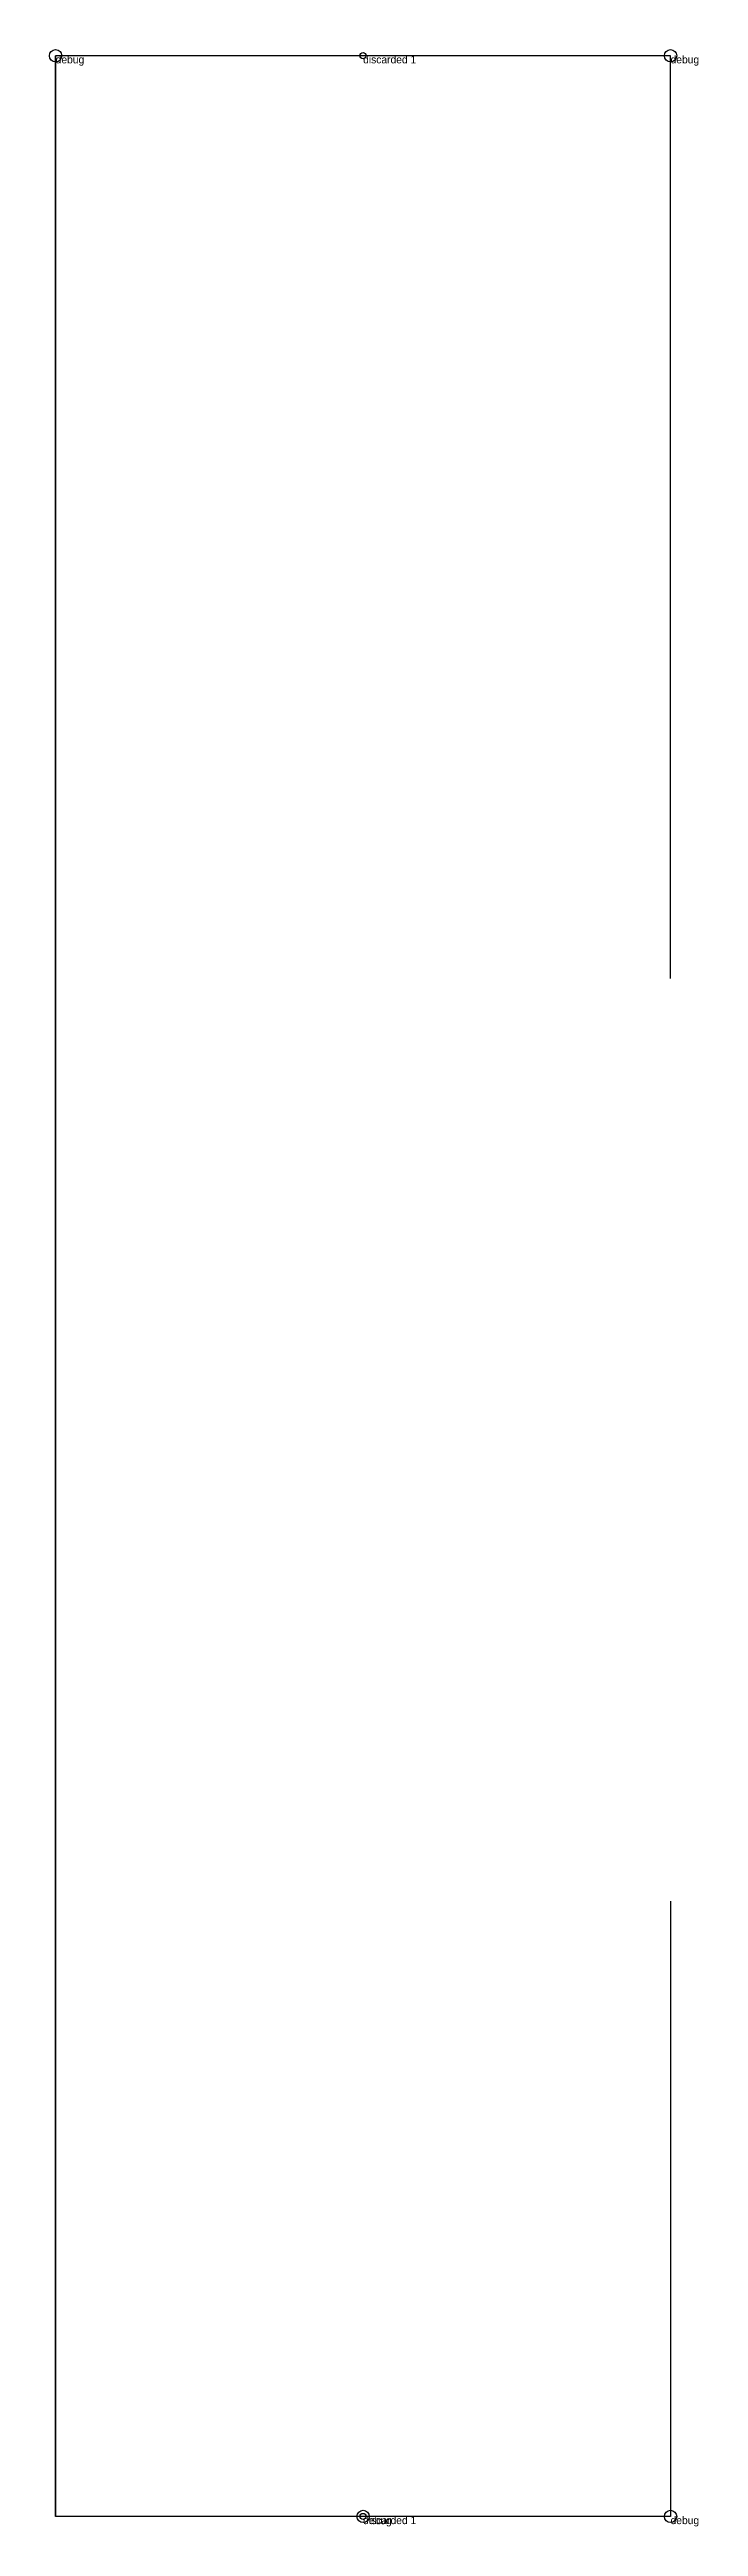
# Model space of a CAD drawing. Header units: metres. Extents: x 7978 to 27140, y 8160 to 45277.
# Drawn here: x 7978 to 8189, y 16872 to 17677 of the extents above; entities that cross this region are included whole.
import ezdxf

# ---------------------------------------------------------------- set-up
doc = ezdxf.new("R2010")
doc.units = ezdxf.units.M
doc.layers.add('WALL', color=7, linetype='Continuous')

msp = doc.modelspace()

# ---------------------------------------------------------------- texts
at = {"layer": 'debug', "char_height": 2.5, "attachment_point": 1}
for s, insert in [('debug', (7980, 17675)), ('discarded 1', (8080, 17675)), ('debug', (8180, 17675)), ('debug', (8180, 17675)), ('debug', (8180, 17675)), ('debug', (8180, 17675)), ('discarded 1', (8080, 16875)), ('debug', (8080, 16875)), ('debug', (8180, 16875)), ('debug', (8180, 16875)), ('debug', (8180, 16875)), ('debug', (8180, 16875))]:
    msp.add_mtext(s, dxfattribs=dict(at, insert=insert))

# ---------------------------------------------------------------- linework, layer by layer
at = {"layer": 'debug', "color": 2}
for centre in [(7980, 17675), (8180, 17675), (8180, 17675), (8180, 17675), (8180, 17675), (8080, 16875), (8180, 16875), (8180, 16875), (8180, 16875), (8180, 16875)]:
    msp.add_circle(centre, 2, dxfattribs=at)
at = {"layer": 'debug', "color": 4}
for centre in [(8080, 17675), (8080, 16875)]:
    msp.add_circle(centre, 1, dxfattribs=at)
at = {"layer": 'WALL'}
for p, q in [((8080, 17675), (7980, 17675)), ((7980, 17675), (7980, 16875)), ((7980, 16875), (7980, 17675)), ((8180, 17675), (7980, 17675)), ((8180, 17375), (8180, 17675)), ((8180, 17075), (8180, 16875)), ((8080, 16875), (7980, 16875)), ((8180, 16875), (7980, 16875))]:
    msp.add_line(p, q, dxfattribs=at)

msp.set_redraw_order([(e.dxf.handle, doc.entitydb.next_handle()) for e in msp.query("TEXT MTEXT ATTDEF DIMENSION ARC_DIMENSION")])  # texts and dimensions are drawn at this point

doc.saveas('drawing.dxf')
